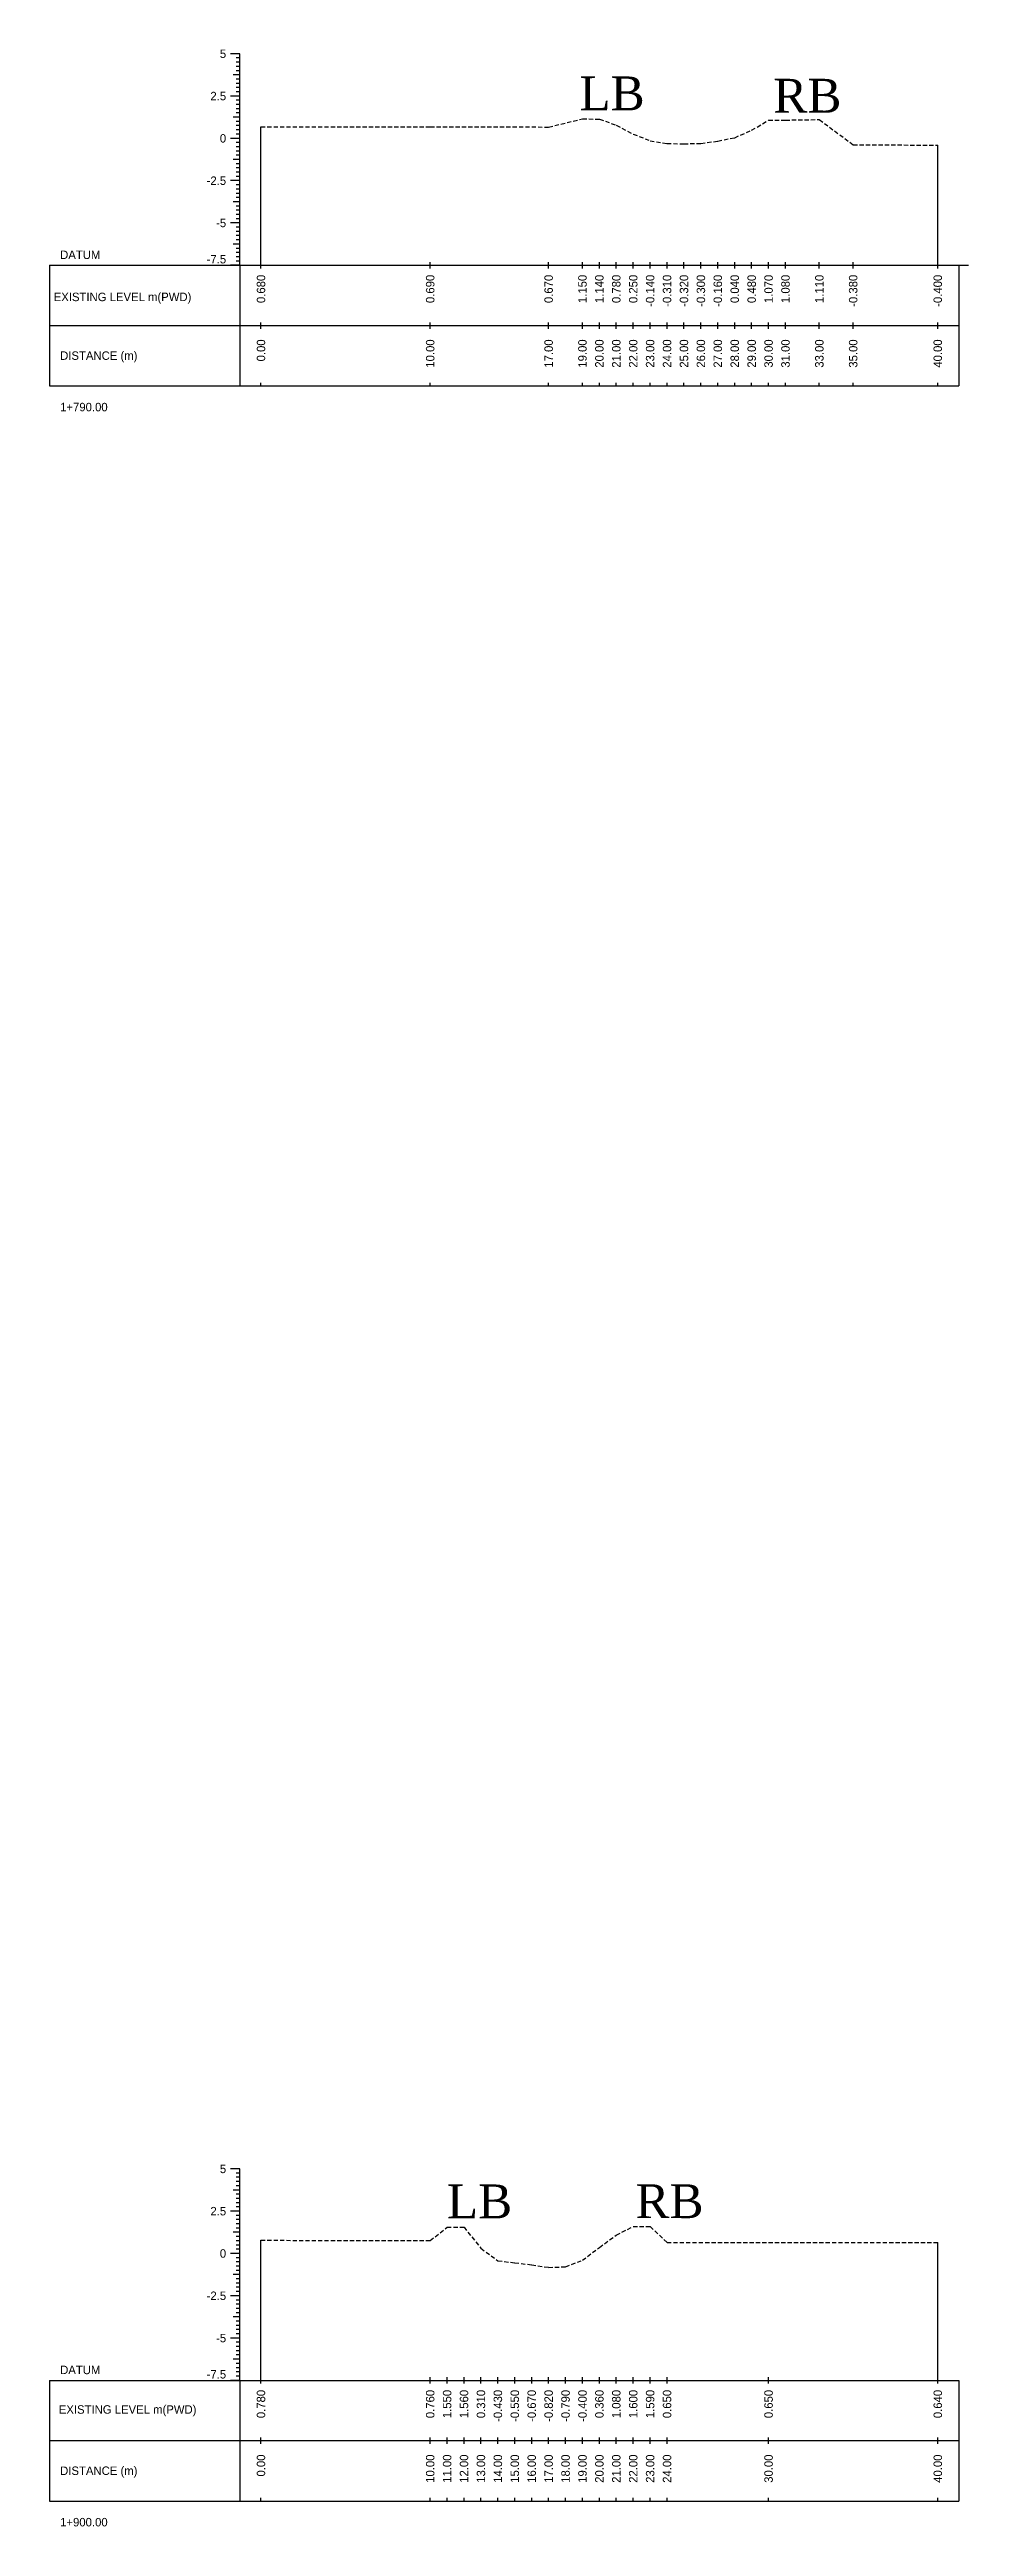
# Model space of a CAD drawing. Header units: inches. Extents: x 2917 to 4535, y -1482 to -1060.
# Drawn here: x 3897.8 to 3952.1, y -1482.3 to -1336 of the extents above; entities that cross this region are included whole.
import ezdxf
from ezdxf.enums import TextEntityAlignment as Align

# ---------------------------------------------------------------- set-up
doc = ezdxf.new("R2010")
doc.units = ezdxf.units.IN
doc.header["$MEASUREMENT"] = 0
doc.linetypes.add('HIDDEN', pattern=[0.375, 0.25, -0.125])
doc.layers.add('CS_Drawing', color=7, linetype='Continuous')
doc.layers.add('GL', color=3, linetype='HIDDEN')
doc.styles.add('romans', font='romans.shx')

msp = doc.modelspace()

# ---------------------------------------------------------------- texts
at = {"char_height": 2, "width": 27.1477, "attachment_point": 1, "style": 'romans'}
for s, insert in [('{\\fTimes New Roman|b0|i0|c0|p18;LB}', (3929.1, -1337.54)), ('{\\fTimes New Roman|b0|i0|c0|p18;RB}', (3940.56, -1337.68)), ('{\\fTimes New Roman|b0|i0|c0|p18;LB}', (3921.27, -1462.12)), ('{\\fTimes New Roman|b0|i0|c0|p18;RB}', (3932.41, -1462.11))]:
    msp.add_mtext(s, dxfattribs=dict(at, insert=insert))
at = {"layer": 'CS_Drawing'}
for s, p in [('5', (3908.22, -1336.2)), ('2.5', (3908.22, -1338.7)), ('0', (3908.22, -1341.2)), ('-2.5', (3908.22, -1343.7)), ('-5', (3908.22, -1346.2)), ('5', (3908.22, -1461.2)), ('2.5', (3908.22, -1463.7)), ('0', (3908.22, -1466.2)), ('-2.5', (3908.22, -1468.7)), ('-5', (3908.22, -1471.2))]:
    msp.add_text(s, height=0.5, dxfattribs=at).set_placement(p, align=Align.MIDDLE_RIGHT)
for s, p in [('DATUM', (3898.41, -1348.08)), ('EXISTING LEVEL m(PWD)', (3898.03, -1350.57)), ('DISTANCE (m)', (3898.41, -1354.04)), ('1+790.00', (3898.41, -1357.08)), ('DATUM', (3898.41, -1473.08)), ('EXISTING LEVEL m(PWD)', (3898.33, -1475.42)), ('DISTANCE (m)', (3898.41, -1479.04)), ('1+900.00', (3898.41, -1482.08))]:
    msp.add_text(s, height=0.5, dxfattribs=at).set_placement(p, align=Align.MIDDLE_LEFT)
for p in [(3908.22, -1348.59), (3908.22, -1473.59)]:
    msp.add_text('-7.5', height=0.5, dxfattribs=at).set_placement(p, align=Align.RIGHT)
for s, p in [('0.680', (3910.28, -1349.26)), ('0.690', (3920.28, -1349.26)), ('0.670', (3927.28, -1349.26)), ('1.150', (3929.28, -1349.26)), ('1.140', (3930.28, -1349.26)), ('0.780', (3931.28, -1349.26)), ('0.250', (3932.28, -1349.26)), ('-0.140', (3933.28, -1349.26)), ('-0.310', (3934.28, -1349.26)), ('-0.320', (3935.28, -1349.26)), ('-0.300', (3936.28, -1349.26)), ('-0.160', (3937.28, -1349.26)), ('0.040', (3938.28, -1349.26)), ('0.480', (3939.28, -1349.26)), ('1.070', (3940.28, -1349.26)), ('1.080', (3941.28, -1349.26)), ('1.110', (3943.28, -1349.26)), ('-0.380', (3945.28, -1349.26)), ('-0.400', (3950.28, -1349.26)), ('0.00', (3910.28, -1353.08)), ('10.00', (3920.28, -1353.08)), ('17.00', (3927.28, -1353.08)), ('19.00', (3929.28, -1353.08)), ('20.00', (3930.28, -1353.08)), ('21.00', (3931.28, -1353.08)), ('22.00', (3932.28, -1353.08)), ('23.00', (3933.28, -1353.08)), ('24.00', (3934.28, -1353.08)), ('25.00', (3935.28, -1353.08)), ('26.00', (3936.28, -1353.08)), ('27.00', (3937.28, -1353.08)), ('28.00', (3938.28, -1353.08)), ('29.00', (3939.28, -1353.08)), ('30.00', (3940.28, -1353.08)), ('31.00', (3941.28, -1353.08)), ('33.00', (3943.28, -1353.08)), ('35.00', (3945.28, -1353.08)), ('40.00', (3950.28, -1353.08)), ('0.780', (3910.28, -1474.26)), ('0.760', (3920.28, -1474.26)), ('1.550', (3921.28, -1474.26)), ('1.560', (3922.28, -1474.26)), ('0.310', (3923.28, -1474.26)), ('-0.430', (3924.28, -1474.26)), ('-0.550', (3925.28, -1474.26)), ('-0.670', (3926.28, -1474.26)), ('-0.820', (3927.28, -1474.26)), ('-0.790', (3928.28, -1474.26)), ('-0.400', (3929.28, -1474.26)), ('0.360', (3930.28, -1474.26)), ('1.080', (3931.28, -1474.26)), ('1.600', (3932.28, -1474.26)), ('1.590', (3933.28, -1474.26)), ('0.650', (3934.28, -1474.26)), ('0.650', (3940.28, -1474.26)), ('0.640', (3950.28, -1474.26)), ('0.00', (3910.28, -1478.08)), ('10.00', (3920.28, -1478.08)), ('11.00', (3921.28, -1478.08)), ('12.00', (3922.28, -1478.08)), ('13.00', (3923.28, -1478.08)), ('14.00', (3924.28, -1478.08)), ('15.00', (3925.28, -1478.08)), ('16.00', (3926.28, -1478.08)), ('17.00', (3927.28, -1478.08)), ('18.00', (3928.28, -1478.08)), ('19.00', (3929.28, -1478.08)), ('20.00', (3930.28, -1478.08)), ('21.00', (3931.28, -1478.08)), ('22.00', (3932.28, -1478.08)), ('23.00', (3933.28, -1478.08)), ('24.00', (3934.28, -1478.08)), ('30.00', (3940.28, -1478.08)), ('40.00', (3950.28, -1478.08))]:
    msp.add_text(s, height=0.5, rotation=90, dxfattribs=at).set_placement(p, align=Align.MIDDLE_RIGHT)

# ---------------------------------------------------------------- linework, layer by layer
at = {"layer": 'CS_Drawing'}
for p, q in [((3909.03, -1336.2), (3908.47, -1336.2)), ((3909.03, -1336.2), (3908.64, -1336.2)), ((3909.03, -1336.2), (3908.81, -1336.2)), ((3909.03, -1336.45), (3908.81, -1336.45)), ((3909.03, -1348.7), (3909.03, -1336.2)), ((3909.03, -1337.45), (3908.64, -1337.45)), ((3909.03, -1336.7), (3908.81, -1336.7)), ((3909.03, -1336.95), (3908.81, -1336.95)), ((3909.03, -1337.2), (3908.81, -1337.2)), ((3909.03, -1337.45), (3908.81, -1337.45)), ((3909.03, -1337.7), (3908.81, -1337.7)), ((3909.03, -1338.7), (3908.47, -1338.7)), ((3909.03, -1338.7), (3908.64, -1338.7)), ((3909.03, -1337.95), (3908.81, -1337.95)), ((3909.03, -1338.2), (3908.81, -1338.2)), ((3909.03, -1338.45), (3908.81, -1338.45)), ((3909.03, -1338.7), (3908.81, -1338.7)), ((3909.03, -1338.95), (3908.81, -1338.95)), ((3909.03, -1339.2), (3908.81, -1339.2)), ((3909.03, -1339.95), (3908.64, -1339.95)), ((3909.03, -1339.45), (3908.81, -1339.45)), ((3909.03, -1339.7), (3908.81, -1339.7)), ((3909.03, -1339.95), (3908.81, -1339.95)), ((3909.03, -1340.2), (3908.81, -1340.2)), ((3909.03, -1340.45), (3908.81, -1340.45)), ((3909.03, -1340.7), (3908.81, -1340.7)), ((3910.28, -1348.7), (3910.28, -1340.52)), ((3909.03, -1341.2), (3908.47, -1341.2)), ((3909.03, -1341.2), (3908.64, -1341.2)), ((3909.03, -1340.95), (3908.81, -1340.95)), ((3909.03, -1341.2), (3908.81, -1341.2)), ((3909.03, -1341.45), (3908.81, -1341.45)), ((3909.03, -1341.7), (3908.81, -1341.7)), ((3909.03, -1341.95), (3908.81, -1341.95)), ((3909.03, -1342.2), (3908.81, -1342.2)), ((3950.28, -1348.7), (3950.28, -1341.6)), ((3909.03, -1343.7), (3908.47, -1343.7)), ((3909.03, -1342.45), (3908.64, -1342.45)), ((3909.03, -1343.7), (3908.64, -1343.7)), ((3909.03, -1342.45), (3908.81, -1342.45)), ((3909.03, -1342.7), (3908.81, -1342.7)), ((3909.03, -1342.95), (3908.81, -1342.95)), ((3909.03, -1343.2), (3908.81, -1343.2)), ((3909.03, -1343.45), (3908.81, -1343.45)), ((3909.03, -1343.7), (3908.81, -1343.7)), ((3909.03, -1344.95), (3908.64, -1344.95)), ((3909.03, -1343.95), (3908.81, -1343.95)), ((3909.03, -1344.2), (3908.81, -1344.2)), ((3909.03, -1344.45), (3908.81, -1344.45)), ((3909.03, -1344.7), (3908.81, -1344.7)), ((3909.03, -1344.95), (3908.81, -1344.95)), ((3909.03, -1345.2), (3908.81, -1345.2)), ((3909.03, -1346.2), (3908.47, -1346.2)), ((3909.03, -1346.2), (3908.64, -1346.2)), ((3909.03, -1345.45), (3908.81, -1345.45)), ((3909.03, -1345.7), (3908.81, -1345.7)), ((3909.03, -1345.95), (3908.81, -1345.95)), ((3909.03, -1346.2), (3908.81, -1346.2)), ((3909.03, -1346.45), (3908.81, -1346.45)), ((3909.03, -1346.7), (3908.81, -1346.7)), ((3909.03, -1347.45), (3908.64, -1347.45)), ((3909.03, -1346.95), (3908.81, -1346.95)), ((3909.03, -1347.2), (3908.81, -1347.2)), ((3909.03, -1347.45), (3908.81, -1347.45)), ((3909.03, -1347.7), (3908.81, -1347.7)), ((3909.03, -1347.95), (3908.81, -1347.95)), ((3897.78, -1348.7), (3909.03, -1348.7)), ((3897.78, -1348.7), (3897.78, -1355.83)), ((3909.03, -1348.7), (3908.47, -1348.7)), ((3909.03, -1348.7), (3908.64, -1348.7)), ((3909.03, -1348.2), (3908.81, -1348.2)), ((3909.03, -1348.45), (3908.81, -1348.45)), ((3909.03, -1348.7), (3908.81, -1348.7)), ((3909.03, -1348.7), (3951.53, -1348.7)), ((3909.03, -1348.7), (3909.03, -1355.83)), ((3910.28, -1348.89), (3910.28, -1348.51)), ((3920.28, -1348.89), (3920.28, -1348.51)), ((3927.28, -1348.89), (3927.28, -1348.51)), ((3929.28, -1348.89), (3929.28, -1348.51)), ((3930.28, -1348.89), (3930.28, -1348.51)), ((3931.28, -1348.89), (3931.28, -1348.51)), ((3932.28, -1348.89), (3932.28, -1348.51)), ((3933.28, -1348.89), (3933.28, -1348.51)), ((3934.28, -1348.89), (3934.28, -1348.51)), ((3935.28, -1348.89), (3935.28, -1348.51)), ((3936.28, -1348.89), (3936.28, -1348.51)), ((3937.28, -1348.89), (3937.28, -1348.51)), ((3938.28, -1348.89), (3938.28, -1348.51)), ((3939.28, -1348.89), (3939.28, -1348.51)), ((3940.28, -1348.89), (3940.28, -1348.51)), ((3941.28, -1348.89), (3941.28, -1348.51)), ((3943.28, -1348.89), (3943.28, -1348.51)), ((3945.28, -1348.89), (3945.28, -1348.51)), ((3950.28, -1348.89), (3950.28, -1348.51)), ((3951.53, -1348.7), (3952.1, -1348.7)), ((3951.53, -1348.7), (3951.93, -1348.7)), ((3951.53, -1348.7), (3951.76, -1348.7)), ((3951.53, -1348.7), (3951.53, -1355.83)), ((3897.78, -1352.26), (3909.03, -1352.26)), ((3909.03, -1352.26), (3951.53, -1352.26)), ((3909.03, -1352.26), (3951.53, -1352.26)), ((3910.28, -1352.45), (3910.28, -1352.08)), ((3920.28, -1352.45), (3920.28, -1352.08)), ((3927.28, -1352.45), (3927.28, -1352.08)), ((3929.28, -1352.45), (3929.28, -1352.08)), ((3930.28, -1352.45), (3930.28, -1352.08)), ((3931.28, -1352.45), (3931.28, -1352.08)), ((3932.28, -1352.45), (3932.28, -1352.08)), ((3933.28, -1352.45), (3933.28, -1352.08)), ((3934.28, -1352.45), (3934.28, -1352.08)), ((3935.28, -1352.45), (3935.28, -1352.08)), ((3936.28, -1352.45), (3936.28, -1352.08)), ((3937.28, -1352.45), (3937.28, -1352.08)), ((3938.28, -1352.45), (3938.28, -1352.08)), ((3939.28, -1352.45), (3939.28, -1352.08)), ((3940.28, -1352.45), (3940.28, -1352.08)), ((3941.28, -1352.45), (3941.28, -1352.08)), ((3943.28, -1352.45), (3943.28, -1352.08)), ((3945.28, -1352.45), (3945.28, -1352.08)), ((3950.28, -1352.45), (3950.28, -1352.08)), ((3897.78, -1355.83), (3909.03, -1355.83)), ((3909.03, -1355.83), (3951.53, -1355.83)), ((3910.28, -1355.83), (3910.28, -1355.64)), ((3920.28, -1355.83), (3920.28, -1355.64)), ((3927.28, -1355.83), (3927.28, -1355.64)), ((3929.28, -1355.83), (3929.28, -1355.64)), ((3930.28, -1355.83), (3930.28, -1355.64)), ((3931.28, -1355.83), (3931.28, -1355.64)), ((3932.28, -1355.83), (3932.28, -1355.64)), ((3933.28, -1355.83), (3933.28, -1355.64)), ((3934.28, -1355.83), (3934.28, -1355.64)), ((3935.28, -1355.83), (3935.28, -1355.64)), ((3936.28, -1355.83), (3936.28, -1355.64)), ((3937.28, -1355.83), (3937.28, -1355.64)), ((3938.28, -1355.83), (3938.28, -1355.64)), ((3939.28, -1355.83), (3939.28, -1355.64)), ((3940.28, -1355.83), (3940.28, -1355.64)), ((3941.28, -1355.83), (3941.28, -1355.64)), ((3943.28, -1355.83), (3943.28, -1355.64)), ((3945.28, -1355.83), (3945.28, -1355.64)), ((3950.28, -1355.83), (3950.28, -1355.64)), ((3909.03, -1461.2), (3908.47, -1461.2)), ((3909.03, -1461.2), (3908.64, -1461.2)), ((3909.03, -1461.2), (3908.81, -1461.2)), ((3909.03, -1461.45), (3908.81, -1461.45)), ((3909.03, -1461.7), (3908.81, -1461.7)), ((3909.03, -1461.95), (3908.81, -1461.95)), ((3909.03, -1462.2), (3908.81, -1462.2)), ((3909.03, -1473.7), (3909.03, -1461.2)), ((3909.03, -1463.7), (3908.47, -1463.7)), ((3909.03, -1462.45), (3908.64, -1462.45)), ((3909.03, -1463.7), (3908.64, -1463.7)), ((3909.03, -1462.45), (3908.81, -1462.45)), ((3909.03, -1462.7), (3908.81, -1462.7)), ((3909.03, -1462.95), (3908.81, -1462.95)), ((3909.03, -1463.2), (3908.81, -1463.2)), ((3909.03, -1463.45), (3908.81, -1463.45)), ((3909.03, -1463.7), (3908.81, -1463.7)), ((3909.03, -1464.95), (3908.64, -1464.95)), ((3909.03, -1463.95), (3908.81, -1463.95)), ((3909.03, -1464.2), (3908.81, -1464.2)), ((3909.03, -1464.45), (3908.81, -1464.45)), ((3909.03, -1464.7), (3908.81, -1464.7)), ((3909.03, -1464.95), (3908.81, -1464.95)), ((3909.03, -1465.2), (3908.81, -1465.2)), ((3909.03, -1466.2), (3908.47, -1466.2)), ((3909.03, -1466.2), (3908.64, -1466.2)), ((3909.03, -1465.45), (3908.81, -1465.45)), ((3909.03, -1465.7), (3908.81, -1465.7)), ((3909.03, -1465.95), (3908.81, -1465.95)), ((3909.03, -1466.2), (3908.81, -1466.2)), ((3909.03, -1466.45), (3908.81, -1466.45)), ((3909.03, -1466.7), (3908.81, -1466.7)), ((3910.28, -1473.7), (3910.28, -1465.42)), ((3950.28, -1473.7), (3950.28, -1465.56)), ((3909.03, -1467.45), (3908.64, -1467.45)), ((3909.03, -1466.95), (3908.81, -1466.95)), ((3909.03, -1467.2), (3908.81, -1467.2)), ((3909.03, -1467.45), (3908.81, -1467.45)), ((3909.03, -1467.7), (3908.81, -1467.7)), ((3909.03, -1467.95), (3908.81, -1467.95)), ((3909.03, -1468.2), (3908.81, -1468.2)), ((3909.03, -1468.7), (3908.47, -1468.7)), ((3909.03, -1468.7), (3908.64, -1468.7)), ((3909.03, -1468.45), (3908.81, -1468.45)), ((3909.03, -1468.7), (3908.81, -1468.7)), ((3909.03, -1468.95), (3908.81, -1468.95)), ((3909.03, -1469.2), (3908.81, -1469.2)), ((3909.03, -1469.45), (3908.81, -1469.45)), ((3909.03, -1469.95), (3908.64, -1469.95)), ((3909.03, -1469.7), (3908.81, -1469.7)), ((3909.03, -1469.95), (3908.81, -1469.95)), ((3909.03, -1470.2), (3908.81, -1470.2)), ((3909.03, -1470.45), (3908.81, -1470.45)), ((3909.03, -1470.7), (3908.81, -1470.7)), ((3909.03, -1470.95), (3908.81, -1470.95)), ((3909.03, -1471.2), (3908.47, -1471.2)), ((3909.03, -1471.2), (3908.64, -1471.2)), ((3909.03, -1472.45), (3908.64, -1472.45)), ((3909.03, -1471.2), (3908.81, -1471.2)), ((3909.03, -1471.45), (3908.81, -1471.45)), ((3909.03, -1471.7), (3908.81, -1471.7)), ((3909.03, -1471.95), (3908.81, -1471.95)), ((3909.03, -1472.2), (3908.81, -1472.2)), ((3909.03, -1472.45), (3908.81, -1472.45)), ((3897.78, -1473.7), (3909.03, -1473.7)), ((3897.78, -1473.7), (3897.78, -1480.83)), ((3909.03, -1473.7), (3908.47, -1473.7)), ((3909.03, -1473.7), (3908.64, -1473.7)), ((3909.03, -1472.7), (3908.81, -1472.7)), ((3909.03, -1472.95), (3908.81, -1472.95)), ((3909.03, -1473.2), (3908.81, -1473.2)), ((3909.03, -1473.45), (3908.81, -1473.45)), ((3909.03, -1473.7), (3908.81, -1473.7)), ((3909.03, -1473.7), (3951.53, -1473.7)), ((3909.03, -1473.7), (3909.03, -1480.83)), ((3910.28, -1473.89), (3910.28, -1473.51)), ((3920.28, -1473.89), (3920.28, -1473.51)), ((3921.28, -1473.89), (3921.28, -1473.51)), ((3922.28, -1473.89), (3922.28, -1473.51)), ((3923.28, -1473.89), (3923.28, -1473.51)), ((3924.28, -1473.89), (3924.28, -1473.51)), ((3925.28, -1473.89), (3925.28, -1473.51)), ((3926.28, -1473.89), (3926.28, -1473.51)), ((3927.28, -1473.89), (3927.28, -1473.51)), ((3928.28, -1473.89), (3928.28, -1473.51)), ((3929.28, -1473.89), (3929.28, -1473.51)), ((3930.28, -1473.89), (3930.28, -1473.51)), ((3931.28, -1473.89), (3931.28, -1473.51)), ((3932.28, -1473.89), (3932.28, -1473.51)), ((3933.28, -1473.89), (3933.28, -1473.51)), ((3934.28, -1473.89), (3934.28, -1473.51)), ((3940.28, -1473.89), (3940.28, -1473.51)), ((3950.28, -1473.89), (3950.28, -1473.51)), ((3951.53, -1473.7), (3951.53, -1480.83)), ((3897.78, -1477.26), (3909.03, -1477.26)), ((3909.03, -1477.26), (3951.53, -1477.26)), ((3909.03, -1477.26), (3951.53, -1477.26)), ((3910.28, -1477.45), (3910.28, -1477.08)), ((3920.28, -1477.45), (3920.28, -1477.08)), ((3921.28, -1477.45), (3921.28, -1477.08)), ((3922.28, -1477.45), (3922.28, -1477.08)), ((3923.28, -1477.45), (3923.28, -1477.08)), ((3924.28, -1477.45), (3924.28, -1477.08)), ((3925.28, -1477.45), (3925.28, -1477.08)), ((3926.28, -1477.45), (3926.28, -1477.08)), ((3927.28, -1477.45), (3927.28, -1477.08)), ((3928.28, -1477.45), (3928.28, -1477.08)), ((3929.28, -1477.45), (3929.28, -1477.08)), ((3930.28, -1477.45), (3930.28, -1477.08)), ((3931.28, -1477.45), (3931.28, -1477.08)), ((3932.28, -1477.45), (3932.28, -1477.08)), ((3933.28, -1477.45), (3933.28, -1477.08)), ((3934.28, -1477.45), (3934.28, -1477.08)), ((3940.28, -1477.45), (3940.28, -1477.08)), ((3950.28, -1477.45), (3950.28, -1477.08)), ((3897.78, -1480.83), (3909.03, -1480.83)), ((3909.03, -1480.83), (3951.53, -1480.83)), ((3910.28, -1480.83), (3910.28, -1480.64)), ((3920.28, -1480.83), (3920.28, -1480.64)), ((3921.28, -1480.83), (3921.28, -1480.64)), ((3922.28, -1480.83), (3922.28, -1480.64)), ((3923.28, -1480.83), (3923.28, -1480.64)), ((3924.28, -1480.83), (3924.28, -1480.64)), ((3925.28, -1480.83), (3925.28, -1480.64)), ((3926.28, -1480.83), (3926.28, -1480.64)), ((3927.28, -1480.83), (3927.28, -1480.64)), ((3928.28, -1480.83), (3928.28, -1480.64)), ((3929.28, -1480.83), (3929.28, -1480.64)), ((3930.28, -1480.83), (3930.28, -1480.64)), ((3931.28, -1480.83), (3931.28, -1480.64)), ((3932.28, -1480.83), (3932.28, -1480.64)), ((3933.28, -1480.83), (3933.28, -1480.64)), ((3934.28, -1480.83), (3934.28, -1480.64)), ((3940.28, -1480.83), (3940.28, -1480.64)), ((3950.28, -1480.83), (3950.28, -1480.64))]:
    msp.add_line(p, q, dxfattribs=at)
at = {"layer": 'GL'}
for points in [[(3910.28, -1340.52), (3920.28, -1340.51), (3927.28, -1340.53), (3929.28, -1340.05), (3930.28, -1340.06), (3931.28, -1340.42), (3932.28, -1340.95), (3933.28, -1341.34), (3934.28, -1341.51), (3935.28, -1341.52), (3936.28, -1341.5), (3937.28, -1341.36), (3938.28, -1341.16), (3939.28, -1340.72), (3940.28, -1340.13), (3941.28, -1340.12), (3943.28, -1340.09), (3945.28, -1341.58), (3950.28, -1341.6)], [(3910.28, -1465.42), (3920.28, -1465.44), (3921.28, -1464.65), (3922.28, -1464.64), (3923.28, -1465.89), (3924.28, -1466.63), (3925.28, -1466.75), (3926.28, -1466.87), (3927.28, -1467.02), (3928.28, -1466.99), (3929.28, -1466.6), (3930.28, -1465.84), (3931.28, -1465.12), (3932.28, -1464.6), (3933.28, -1464.61), (3934.28, -1465.55), (3940.28, -1465.55), (3950.28, -1465.56)]]:
    msp.add_lwpolyline(points, dxfattribs=at)

msp.set_redraw_order([(e.dxf.handle, doc.entitydb.next_handle()) for e in msp.query("TEXT MTEXT ATTDEF DIMENSION ARC_DIMENSION")])  # texts and dimensions are drawn at this point

doc.saveas('drawing.dxf')
